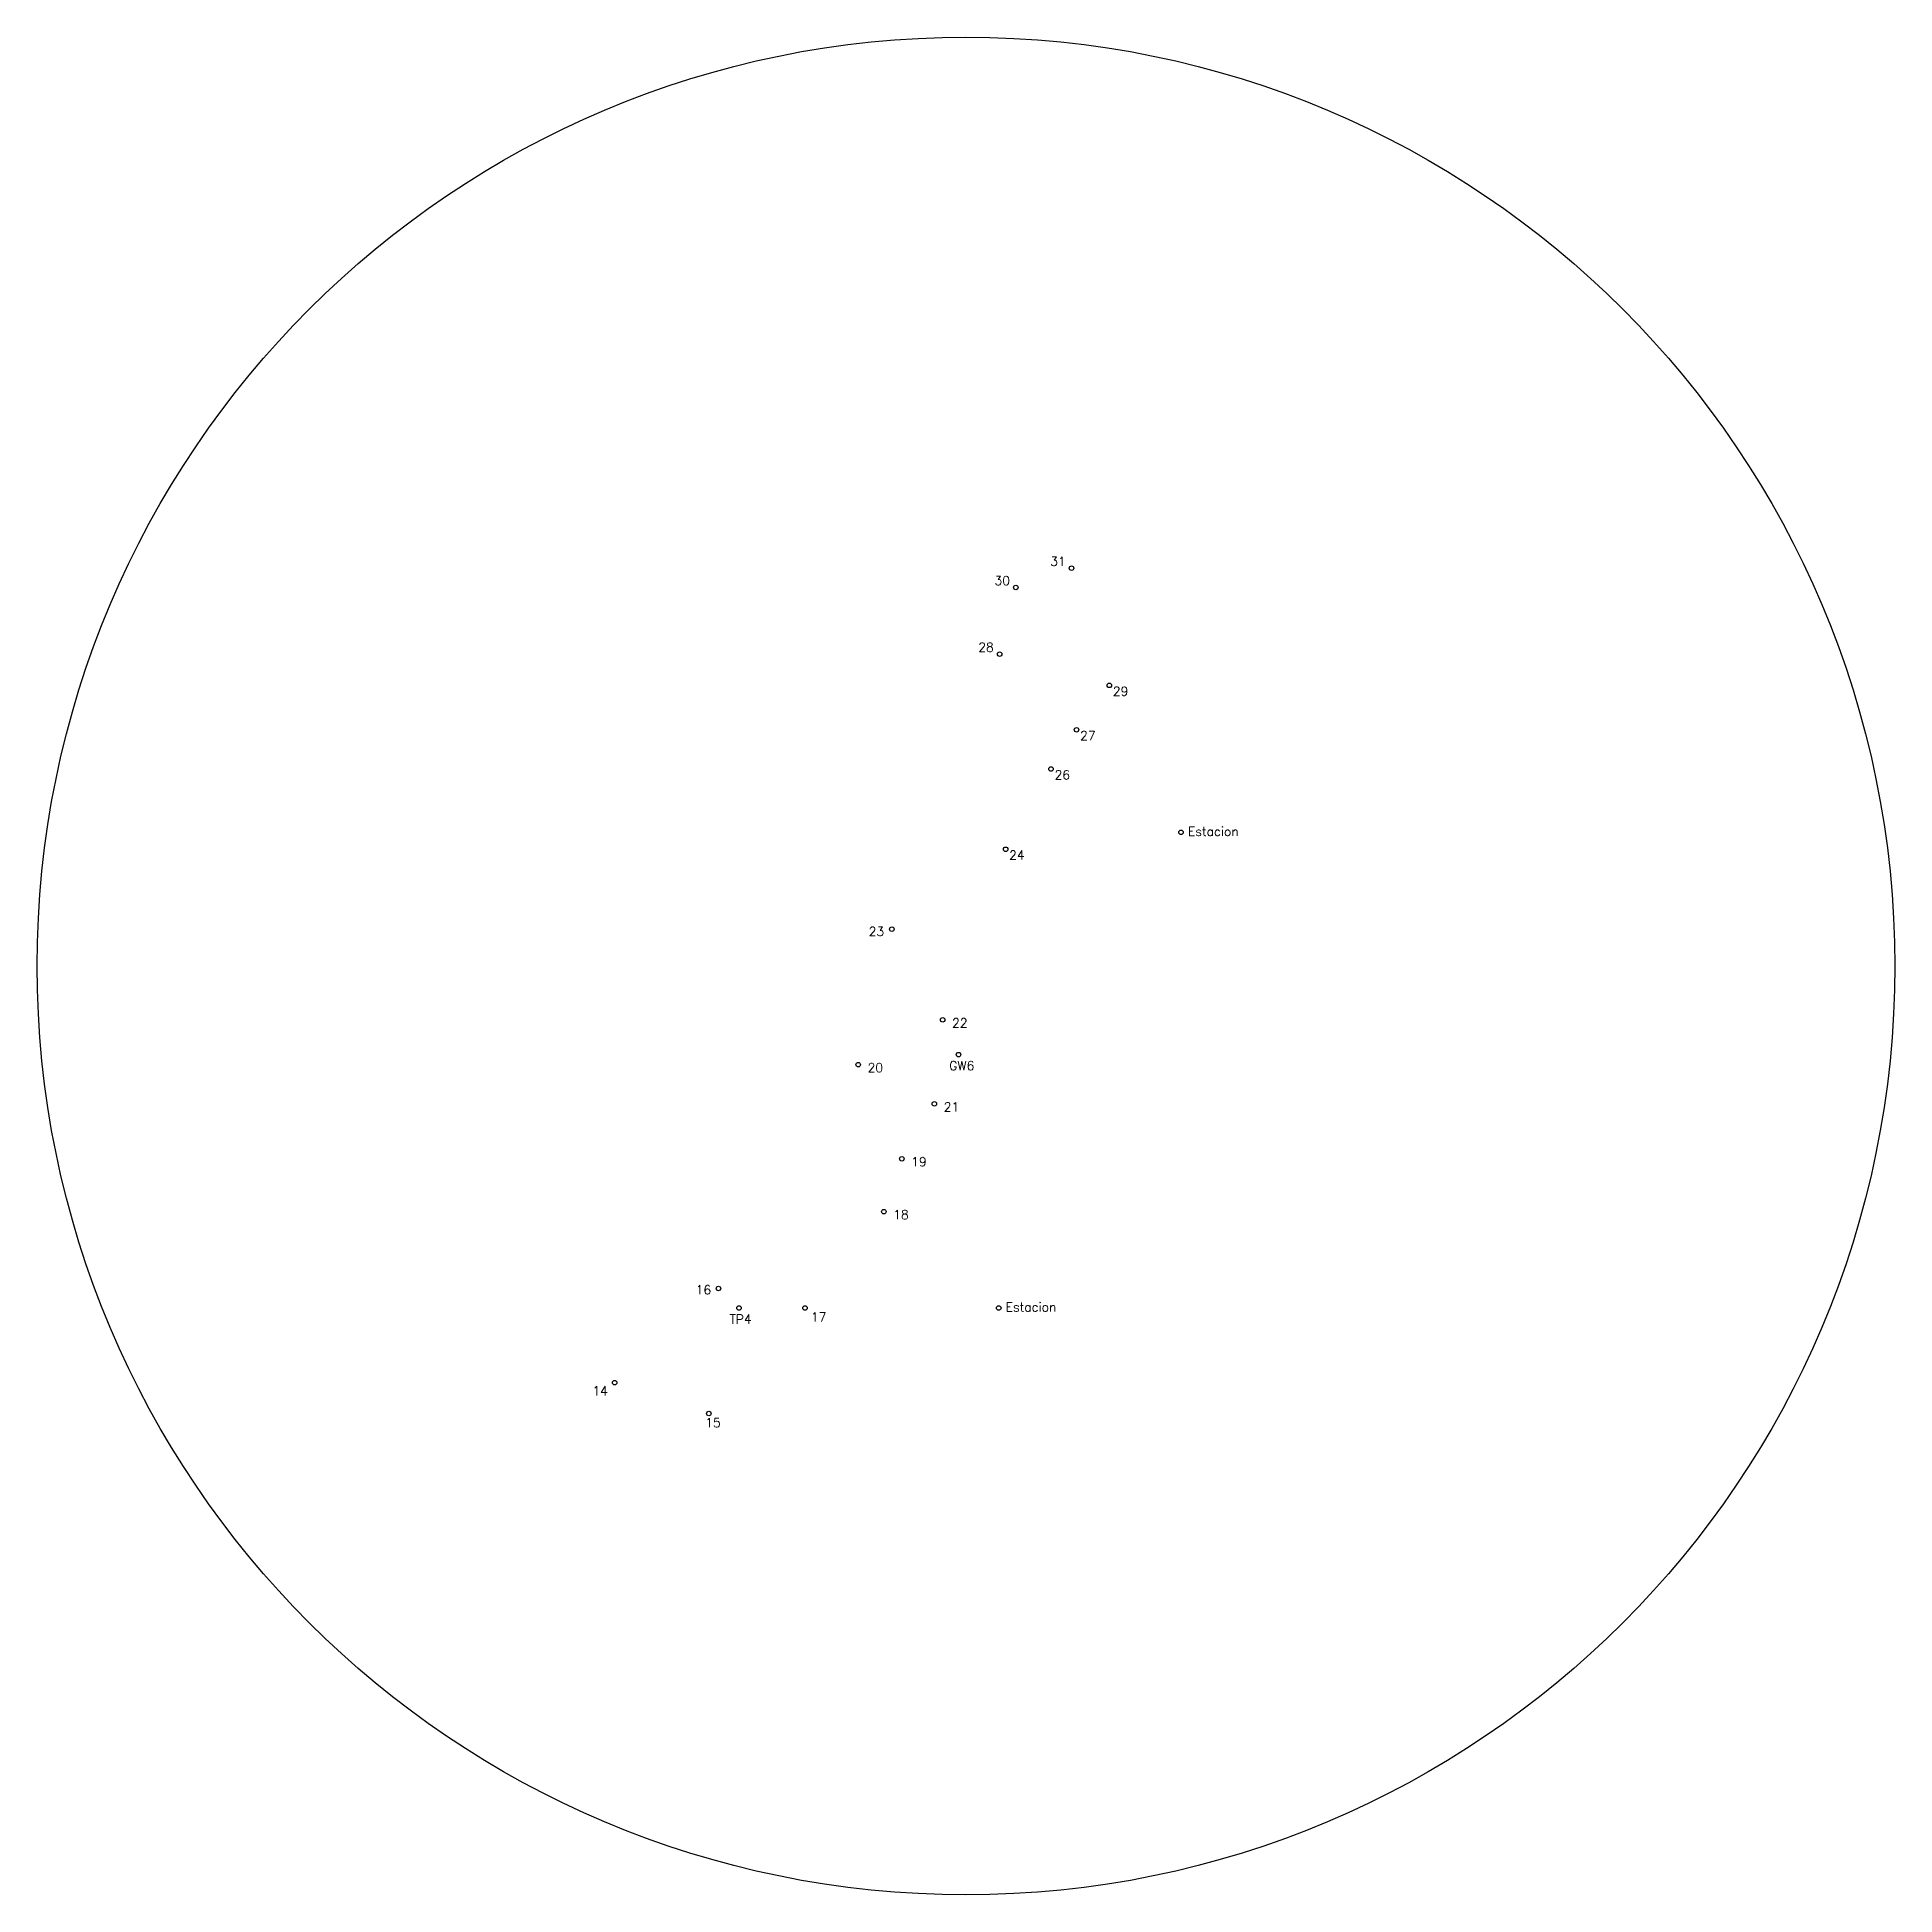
# Model space of a CAD drawing. Header units: metres. Extents: x 475216.6 to 475305.3, y 539887.6 to 539982.4.
# Drawn here: x 475216.64 to 475257.76, y 539941.32 to 539982.44 of the extents above; entities that cross this region are included whole.
import ezdxf

# ---------------------------------------------------------------- set-up
doc = ezdxf.new("R2010")
doc.units = ezdxf.units.M
for name, color, linetype in [('C-HYDR-CTCH', 6, 'Continuous'), ('C-HYDR-CTCH-DSPT', 5, 'Continuous'), ('C-HYDR-CTCH-HDPT', 2, 'Continuous'), ('C-RAIL-CANT-VIEW-LEFT', 5, 'Continuous'), ('C-RAIL-CANT-VIEW-RGHT', 1, 'Continuous'), ('V-SITE-VEGE', 80, 'Continuous')]:
    doc.layers.add(name, color=color, linetype=linetype)
doc.styles.get("Standard").update_dxf_attribs({"font": 'simplex.shx'})

msp = doc.modelspace()

# ---------------------------------------------------------------- texts
at = {"layer": 'C-HYDR-CTCH', "char_height": 0.2, "attachment_point": 1}
for insert in [(475242.114, 539964.956, -2724.179), (475238.079, 539954.428, -2724.179)]:
    msp.add_mtext_dynamic_manual_height_columns('Estacion', width=1.38298, gutter_width=1, heights=[0], dxfattribs=dict(at, insert=insert))
at = {"layer": 'C-HYDR-CTCH-HDPT', "char_height": 0.2, "attachment_point": 1}
for s, insert in [('22', (475236.893, 539960.719, -2724.179)), ('20', (475235.023, 539959.725, -2724.179)), ('21', (475236.708, 539958.859, -2724.179)), ('19', (475235.987, 539957.643, -2724.179)), ('18', (475235.59, 539956.473, -2724.179)), ('16', (475231.218, 539954.81, -2724.179)), ('17', (475233.768, 539954.206, -2724.179)), ('14', (475228.932, 539952.573, -2724.179)), ('15', (475231.428, 539951.869, -2724.179))]:
    msp.add_mtext_dynamic_manual_height_columns(s, width=0.4695, gutter_width=1, heights=[0], dxfattribs=dict(at, insert=insert))
at = {"layer": 'C-RAIL-CANT-VIEW-RGHT', "char_height": 0.2, "attachment_point": 1}
for s, insert in [('GW6', (475236.829, 539959.77, -2724.179)), ('TP4', (475231.968, 539954.16, -2724.179))]:
    msp.add_mtext_dynamic_manual_height_columns(s, width=0.4695, gutter_width=1, heights=[0], dxfattribs=dict(at, insert=insert))
at = {"layer": 'V-SITE-VEGE', "char_height": 0.2, "attachment_point": 1}
for s, insert in [('31', (475239.066, 539970.934, -2724.179)), ('30', (475237.831, 539970.508, -2724.179)), ('28', (475237.473, 539969.032, -2724.179)), ('29', (475240.451, 539968.059, -2724.179)), ('27', (475239.727, 539967.076, -2724.179)), ('26', (475239.162, 539966.208, -2724.179)), ('24', (475238.156, 539964.432, -2724.179)), ('23', (475235.047, 539962.742, -2724.179))]:
    msp.add_mtext_dynamic_manual_height_columns(s, width=0.4695, gutter_width=1, heights=[0], dxfattribs=dict(at, insert=insert))

# ---------------------------------------------------------------- linework, layer by layer
at = {"layer": 'C-HYDR-CTCH-DSPT'}
msp.add_circle((475237.201, 539961.877), 20.56, dxfattribs=at)
at = {"layer": 'C-HYDR-CTCH-HDPT'}
for centre in [(475236.686, 539960.687), (475234.816, 539959.693), (475236.501, 539958.827), (475235.78, 539957.61), (475235.383, 539956.44), (475231.721, 539954.74), (475233.636, 539954.306), (475229.425, 539952.654), (475231.508, 539951.97)]:
    msp.add_circle(centre, 0.05, dxfattribs=at)
at = {"layer": 'C-RAIL-CANT-VIEW-LEFT'}
for centre in [(475241.96, 539964.835), (475237.926, 539954.306)]:
    msp.add_circle(centre, 0.05, dxfattribs=at)
at = {"layer": 'C-RAIL-CANT-VIEW-RGHT'}
for centre in [(475237.037, 539959.916), (475232.176, 539954.306)]:
    msp.add_circle(centre, 0.05, dxfattribs=at)
at = {"layer": 'V-SITE-VEGE'}
for centre in [(475239.538, 539970.683), (475238.303, 539970.257), (475237.945, 539968.781), (475240.373, 539968.088), (475239.649, 539967.106), (475239.084, 539966.237), (475238.078, 539964.461), (475235.559, 539962.693)]:
    msp.add_circle(centre, 0.05, dxfattribs=at)

msp.set_redraw_order([(e.dxf.handle, doc.entitydb.next_handle()) for e in msp.query("TEXT MTEXT ATTDEF DIMENSION ARC_DIMENSION")])  # texts and dimensions are drawn at this point

doc.saveas('drawing.dxf')
